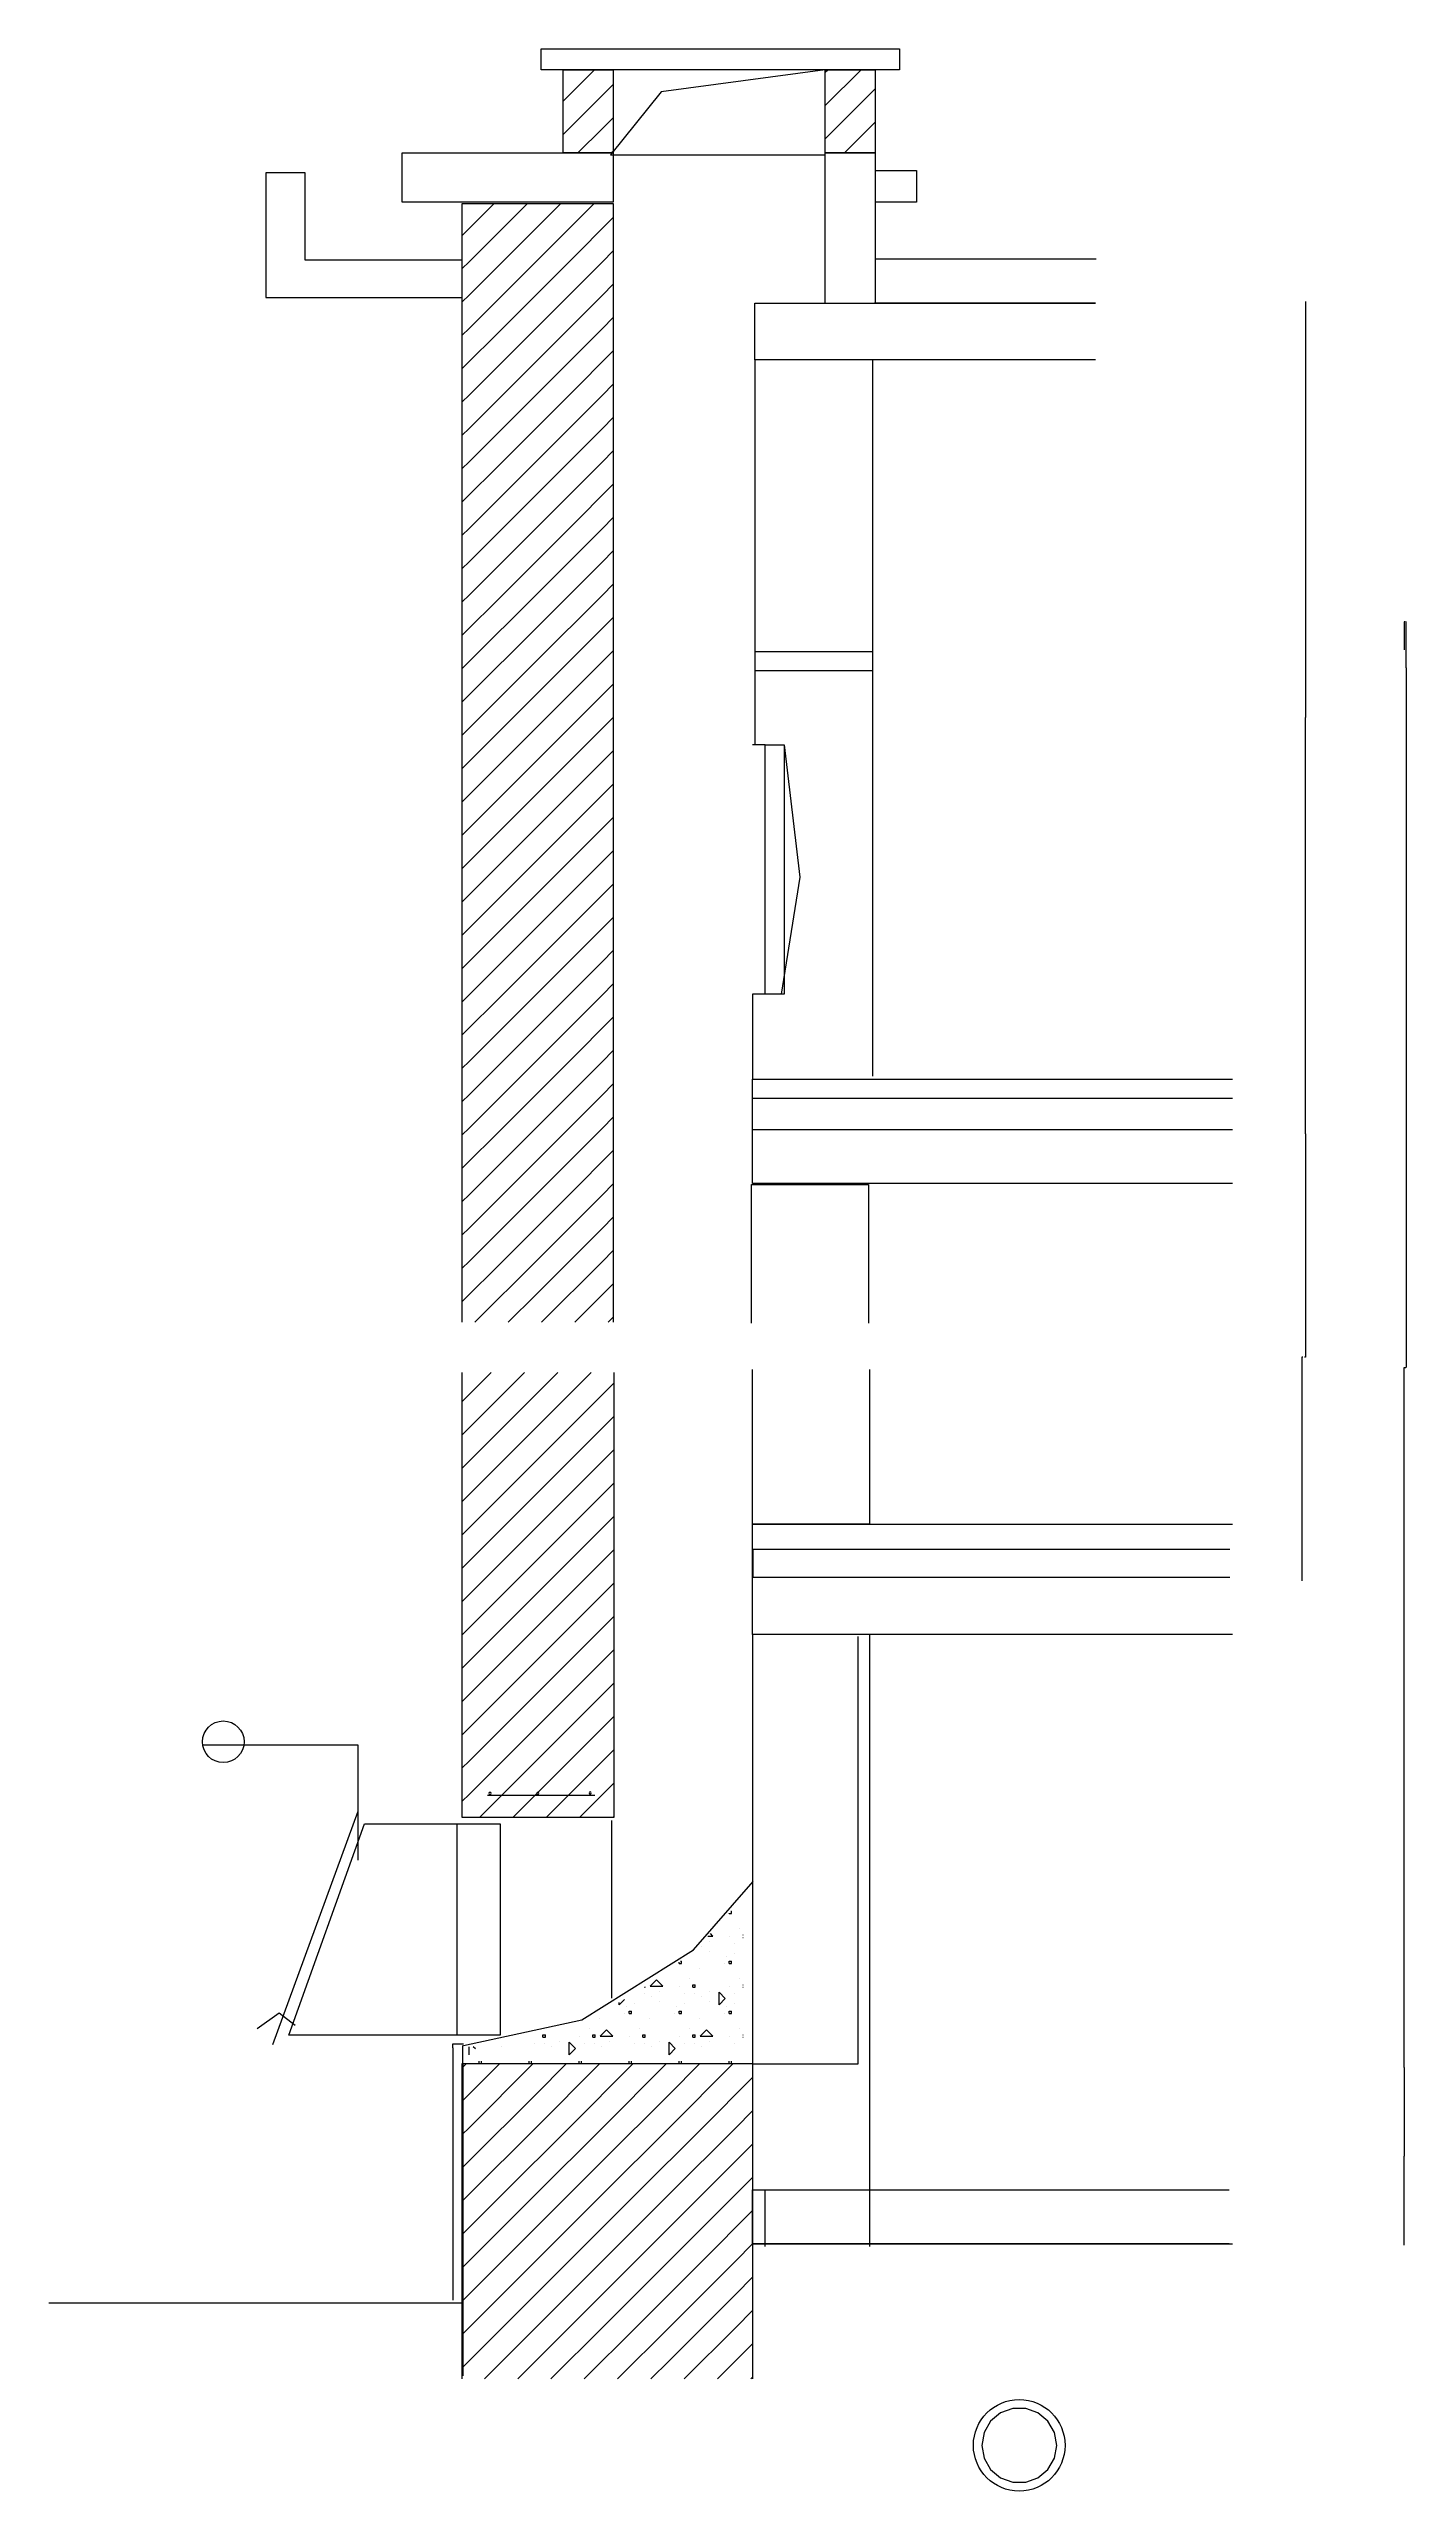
# Model space of a CAD drawing. Header units: metres. Extents: x 1426 to 4685, y 16333 to 22197.
import ezdxf

# ---------------------------------------------------------------- set-up
doc = ezdxf.new("R2010")
doc.units = ezdxf.units.M
doc.layers.add('ZZ-4', color=3, linetype='Continuous')
doc.dimstyles.get("Standard").update_dxf_attribs({"dimtxt": 2.5, "dimasz": 2.5, "dimexe": 1.25, "dimexo": 0.625, "dimtad": 1, "dimcen": 2.5, "dimazin": 3, "dimtfac": 1, "dimtmove": 0, "dimatfit": 3})

# ---------------------------------------------------------------- blocks, each defined once
blk = doc.blocks.new('*D1')
for p, q in [((4443.02, 21590.2), (4443.02, 20591.23)), ((4442.77, 20591.23), (4442.52, 20591.23)), ((4443.02, 19592.26), (4443.02, 20591.23)), ((4443.02, 20591.23), (4443.02, 20591.23)), ((4443.27, 20591.23), (4443.52, 20591.23))]:
    blk.add_line(p, q)
at = {"layer": 'Defpoints'}
for p in [(4443.02, 21590.2), (4443.02, 20591.23), (4443.02, 19592.26)]:
    blk.add_point(p, dxfattribs=at)
at = {"layer": 'ZZ-4', "insert": (4443.02, 20592.355), "char_height": 1, "attachment_point": 5}
blk.add_mtext('2700', dxfattribs=at)
blk = doc.blocks.new('*D2')
for p, q in [((4443.02, 19592.26), (4443.02, 19055.45)), ((4437.075, 19055.45), (4434.88, 19055.45)), ((4435.13, 18518.64), (4435.13, 19055.45)), ((4443.27, 19055.45), (4441.075, 19055.45))]:
    blk.add_line(p, q)
at = {"layer": 'Defpoints'}
for p in [(4443.02, 19592.26), (4443.02, 19055.45), (4435.13, 18518.64)]:
    blk.add_point(p, dxfattribs=at)
at = {"layer": 'ZZ-4', "insert": (4439.075, 19055.45), "char_height": 1, "attachment_point": 5}
blk.add_mtext('2700', dxfattribs=at)
blk = doc.blocks.new('*D3')
for p, q in [((4684.73, 20710.9), (4684.73, 19030.52)), ((4679.93, 17350.14), (4679.93, 19030.52)), ((4680.18, 19030.52), (4684.48, 19030.52))]:
    blk.add_line(p, q)
at = {"layer": 'Defpoints'}
for p in [(4684.73, 20710.9), (4679.93, 19030.52), (4679.93, 17350.14)]:
    blk.add_point(p, dxfattribs=at)
at = {"layer": 'ZZ-4', "insert": (4682.33, 19031.645), "char_height": 1, "attachment_point": 5}
blk.add_mtext('n*2680', dxfattribs=at)
blk = doc.blocks.new('*D4')
for p, q in [((4679.93, 17350.14), (4679.93, 17136.99)), ((4679.68, 17136.99), (4679.43, 17136.99)), ((4679.93, 16923.84), (4679.93, 17136.99)), ((4679.93, 17136.99), (4679.93, 17136.99)), ((4680.18, 17136.99), (4680.43, 17136.99))]:
    blk.add_line(p, q)
at = {"layer": 'Defpoints'}
for p in [(4679.93, 17350.14), (4679.93, 17136.99), (4679.93, 16923.84)]:
    blk.add_point(p, dxfattribs=at)
at = {"layer": 'ZZ-4', "insert": (4679.93, 17138.115), "char_height": 1, "attachment_point": 5}
blk.add_mtext('300', dxfattribs=at)
blk = doc.blocks.new('*D5')
for p, q in [((4681.675, 20821), (4680.37, 20821)), ((4680.62, 20753.93), (4680.62, 20821)), ((4684.98, 20821), (4683.675, 20821)), ((4684.73, 20710.9), (4684.73, 20821))]:
    blk.add_line(p, q)
at = {"layer": 'Defpoints'}
for p in [(4684.73, 20821), (4680.62, 20753.93), (4684.73, 20710.9)]:
    blk.add_point(p, dxfattribs=at)
at = {"layer": 'ZZ-4', "insert": (4682.675, 20821), "char_height": 1, "attachment_point": 5}
blk.add_mtext('20', dxfattribs=at)

msp = doc.modelspace()

# ---------------------------------------------------------------- linework, layer by layer
for p, q in [((2661.32, 22071.72), (2736.63, 22147.03)), ((2675.23, 22005.63), (2781.32, 22111.72)), ((3290.25, 22147.03), (2896.22, 22094)), ((3290.25, 22140.65), (3296.63, 22147.03)), ((3290.25, 22060.65), (3376.63, 22147.03)), ((2896.22, 22094), (2774.98, 21942.5)), ((3315.23, 22005.63), (3410.25, 22100.65)), ((2661.32, 21991.72), (2675.23, 22005.63)), ((2675.23, 22005.63), (2675.23, 22005.63)), ((2696.63, 21947.03), (2755.23, 22005.63)), ((2755.23, 22005.63), (2781.32, 22031.72)), ((2755.23, 22005.63), (2755.23, 22005.63)), ((3290.25, 21980.65), (3315.23, 22005.63)), ((3315.23, 22005.63), (3315.23, 22005.63)), ((3336.63, 21947.03), (3395.23, 22005.63)), ((3395.23, 22005.63), (3410.25, 22020.65)), ((3395.23, 22005.63), (3395.23, 22005.63)), ((2774.98, 21942.5), (3290.25, 21942.5)), ((2776.63, 21947.03), (2781.32, 21951.72)), ((2418.84, 21749.24), (2495.43, 21825.83)), ((2435.23, 21685.63), (2575.43, 21825.83)), ((2595.23, 21685.63), (2735.43, 21825.83)), ((2595.23, 21765.63), (2655.43, 21825.83)), ((2435.23, 21605.63), (2595.23, 21765.63)), ((2595.23, 21765.63), (2595.23, 21765.63)), ((2675.23, 21685.63), (2781.32, 21791.72)), ((2755.23, 21685.63), (2781.32, 21711.72)), ((2418.84, 21669.24), (2435.23, 21685.63)), ((2435.23, 21525.63), (2595.23, 21685.63)), ((2435.23, 21685.63), (2435.23, 21685.63)), ((2515.23, 21525.63), (2675.23, 21685.63)), ((2595.23, 21525.63), (2755.23, 21685.63)), ((2595.23, 21685.63), (2595.23, 21685.63)), ((2675.23, 21685.63), (2675.23, 21685.63)), ((2755.23, 21685.63), (2755.23, 21685.63)), ((2418.84, 21589.24), (2435.23, 21605.63)), ((2435.23, 21605.63), (2435.23, 21605.63)), ((2595.23, 21445.63), (2755.23, 21605.63)), ((2755.23, 21605.63), (2781.32, 21631.72)), ((2755.23, 21605.63), (2755.23, 21605.63)), ((2418.84, 21429.24), (2515.23, 21525.63)), ((2418.84, 21509.24), (2435.23, 21525.63)), ((2435.23, 21365.63), (2595.23, 21525.63)), ((2435.23, 21525.63), (2435.23, 21525.63)), ((2515.23, 21525.63), (2515.23, 21525.63)), ((2595.23, 21365.63), (2755.23, 21525.63)), ((2595.23, 21525.63), (2595.23, 21525.63)), ((2755.23, 21525.63), (2781.32, 21551.72)), ((2755.23, 21525.63), (2755.23, 21525.63)), ((2675.23, 21365.63), (2781.32, 21471.72)), ((2435.23, 21285.63), (2595.23, 21445.63)), ((2595.23, 21445.63), (2595.23, 21445.63)), ((3403.91, 21450.12), (3403.91, 19730.55)), ((2418.84, 21349.24), (2435.23, 21365.63)), ((2435.23, 21205.63), (2595.23, 21365.63)), ((2435.23, 21365.63), (2435.23, 21365.63)), ((2515.23, 21205.63), (2675.23, 21365.63)), ((2595.23, 21205.63), (2755.23, 21365.63)), ((2595.23, 21365.63), (2595.23, 21365.63)), ((2675.23, 21365.63), (2675.23, 21365.63)), ((2755.23, 21365.63), (2781.32, 21391.72)), ((2755.23, 21365.63), (2755.23, 21365.63)), ((2755.23, 21285.63), (2781.32, 21311.72)), ((2418.84, 21269.24), (2435.23, 21285.63)), ((2435.23, 21285.63), (2435.23, 21285.63)), ((2595.23, 21125.63), (2755.23, 21285.63)), ((2755.23, 21285.63), (2755.23, 21285.63)), ((2755.23, 21205.63), (2781.32, 21231.72)), ((2418.84, 21109.24), (2515.23, 21205.63)), ((2418.84, 21189.24), (2435.23, 21205.63)), ((2435.23, 21045.63), (2595.23, 21205.63)), ((2435.23, 21205.63), (2435.23, 21205.63)), ((2515.23, 21205.63), (2515.23, 21205.63)), ((2595.23, 21045.63), (2755.23, 21205.63)), ((2595.23, 21205.63), (2595.23, 21205.63)), ((2755.23, 21205.63), (2755.23, 21205.63)), ((2435.23, 20965.63), (2595.23, 21125.63)), ((2595.23, 21125.63), (2595.23, 21125.63)), ((2675.23, 21045.63), (2781.32, 21151.72)), ((2755.23, 21045.63), (2781.32, 21071.72)), ((2418.84, 21029.24), (2435.23, 21045.63)), ((2435.23, 20885.63), (2595.23, 21045.63)), ((2435.23, 21045.63), (2435.23, 21045.63)), ((2515.23, 20885.63), (2675.23, 21045.63)), ((2595.23, 20885.63), (2755.23, 21045.63)), ((2595.23, 21045.63), (2595.23, 21045.63)), ((2675.23, 21045.63), (2675.23, 21045.63)), ((2755.23, 21045.63), (2755.23, 21045.63)), ((2418.84, 20949.24), (2435.23, 20965.63)), ((2435.23, 20965.63), (2435.23, 20965.63)), ((2595.23, 20805.63), (2755.23, 20965.63)), ((2755.23, 20965.63), (2781.32, 20991.72)), ((2755.23, 20965.63), (2755.23, 20965.63)), ((2418.84, 20789.24), (2515.23, 20885.63)), ((2418.84, 20869.24), (2435.23, 20885.63)), ((2435.23, 20725.63), (2595.23, 20885.63)), ((2435.23, 20885.63), (2435.23, 20885.63)), ((2515.23, 20885.63), (2515.23, 20885.63)), ((2595.23, 20725.63), (2755.23, 20885.63)), ((2595.23, 20885.63), (2595.23, 20885.63)), ((2755.23, 20885.63), (2781.32, 20911.72)), ((2755.23, 20885.63), (2755.23, 20885.63)), ((2675.23, 20725.63), (2781.32, 20831.72)), ((2435.23, 20645.63), (2595.23, 20805.63)), ((2595.23, 20805.63), (2595.23, 20805.63)), ((2418.84, 20709.24), (2435.23, 20725.63)), ((2435.23, 20565.63), (2595.23, 20725.63)), ((2435.23, 20725.63), (2435.23, 20725.63)), ((2515.23, 20565.63), (2675.23, 20725.63)), ((2595.23, 20565.63), (2755.23, 20725.63)), ((2595.23, 20725.63), (2595.23, 20725.63)), ((2675.23, 20725.63), (2675.23, 20725.63)), ((2755.23, 20725.63), (2781.32, 20751.72)), ((2755.23, 20725.63), (2755.23, 20725.63)), ((2418.84, 20629.24), (2435.23, 20645.63)), ((2435.23, 20645.63), (2435.23, 20645.63)), ((2595.23, 20485.63), (2755.23, 20645.63)), ((2755.23, 20645.63), (2781.32, 20671.72)), ((2755.23, 20645.63), (2755.23, 20645.63)), ((2755.23, 20565.63), (2781.32, 20591.72)), ((2418.84, 20469.24), (2515.23, 20565.63)), ((2418.84, 20549.24), (2435.23, 20565.63)), ((2435.23, 20405.63), (2595.23, 20565.63)), ((2435.23, 20565.63), (2435.23, 20565.63)), ((2515.23, 20565.63), (2515.23, 20565.63)), ((2595.23, 20405.63), (2755.23, 20565.63)), ((2595.23, 20565.63), (2595.23, 20565.63)), ((2755.23, 20565.63), (2755.23, 20565.63)), ((3146.28, 20525.94), (3115.97, 20525.94)), ((3191.74, 20525.94), (3229.63, 20207.79)), ((2435.23, 20325.63), (2595.23, 20485.63)), ((2595.23, 20485.63), (2595.23, 20485.63)), ((2675.23, 20405.63), (2781.32, 20511.72)), ((2755.23, 20405.63), (2781.32, 20431.72)), ((2418.84, 20389.24), (2435.23, 20405.63)), ((2435.23, 20245.63), (2595.23, 20405.63)), ((2435.23, 20405.63), (2435.23, 20405.63)), ((2515.23, 20245.63), (2675.23, 20405.63)), ((2595.23, 20245.63), (2755.23, 20405.63)), ((2595.23, 20405.63), (2595.23, 20405.63)), ((2675.23, 20405.63), (2675.23, 20405.63)), ((2755.23, 20405.63), (2755.23, 20405.63)), ((2755.23, 20325.63), (2781.32, 20351.72)), ((2418.84, 20309.24), (2435.23, 20325.63)), ((2435.23, 20325.63), (2435.23, 20325.63)), ((2595.23, 20165.63), (2755.23, 20325.63)), ((2755.23, 20325.63), (2755.23, 20325.63)), ((2418.84, 20149.24), (2515.23, 20245.63)), ((2418.84, 20229.24), (2435.23, 20245.63)), ((2435.23, 20085.63), (2595.23, 20245.63)), ((2435.23, 20245.63), (2435.23, 20245.63)), ((2515.23, 20245.63), (2515.23, 20245.63)), ((2595.23, 20085.63), (2755.23, 20245.63)), ((2595.23, 20245.63), (2595.23, 20245.63)), ((2755.23, 20245.63), (2781.32, 20271.72)), ((2755.23, 20245.63), (2755.23, 20245.63)), ((2675.23, 20085.63), (2781.32, 20191.72)), ((3229.63, 20207.79), (3184.17, 19927.51)), ((2435.23, 20005.63), (2595.23, 20165.63)), ((2595.23, 20165.63), (2595.23, 20165.63)), ((2418.84, 20069.24), (2435.23, 20085.63)), ((2435.23, 19925.63), (2595.23, 20085.63)), ((2435.23, 20085.63), (2435.23, 20085.63)), ((2515.23, 19925.63), (2675.23, 20085.63)), ((2595.23, 19925.63), (2755.23, 20085.63)), ((2595.23, 20085.63), (2595.23, 20085.63)), ((2675.23, 20085.63), (2675.23, 20085.63)), ((2755.23, 20085.63), (2781.32, 20111.72)), ((2755.23, 20085.63), (2755.23, 20085.63)), ((2418.84, 19989.24), (2435.23, 20005.63)), ((2435.23, 20005.63), (2435.23, 20005.63)), ((2595.23, 19845.63), (2755.23, 20005.63)), ((2755.23, 20005.63), (2781.32, 20031.72)), ((2755.23, 20005.63), (2755.23, 20005.63)), ((2755.23, 19925.63), (2781.32, 19951.72)), ((2418.84, 19829.24), (2515.23, 19925.63)), ((2418.84, 19909.24), (2435.23, 19925.63)), ((2435.23, 19765.63), (2595.23, 19925.63)), ((2435.23, 19925.63), (2435.23, 19925.63)), ((2515.23, 19925.63), (2515.23, 19925.63)), ((2595.23, 19765.63), (2755.23, 19925.63)), ((2595.23, 19925.63), (2595.23, 19925.63)), ((2755.23, 19925.63), (2755.23, 19925.63)), ((3146.28, 19927.51), (3115.97, 19927.51)), ((2435.23, 19685.63), (2595.23, 19845.63)), ((2595.23, 19845.63), (2595.23, 19845.63)), ((2675.23, 19765.63), (2781.32, 19871.72)), ((2418.84, 19749.24), (2435.23, 19765.63)), ((2435.23, 19605.63), (2595.23, 19765.63)), ((2435.23, 19765.63), (2435.23, 19765.63)), ((2515.23, 19605.63), (2675.23, 19765.63)), ((2595.23, 19605.63), (2755.23, 19765.63)), ((2595.23, 19765.63), (2595.23, 19765.63)), ((2675.23, 19765.63), (2675.23, 19765.63)), ((2755.23, 19765.63), (2781.32, 19791.72)), ((2755.23, 19765.63), (2755.23, 19765.63)), ((2755.23, 19685.63), (2781.32, 19711.72)), ((2418.84, 19669.24), (2435.23, 19685.63)), ((2435.23, 19685.63), (2435.23, 19685.63)), ((2595.23, 19525.63), (2755.23, 19685.63)), ((2755.23, 19685.63), (2755.23, 19685.63)), ((2418.84, 19509.24), (2515.23, 19605.63)), ((2418.84, 19589.24), (2435.23, 19605.63)), ((2435.23, 19445.63), (2595.23, 19605.63)), ((2435.23, 19605.63), (2435.23, 19605.63)), ((2515.23, 19605.63), (2515.23, 19605.63)), ((2595.23, 19445.63), (2755.23, 19605.63)), ((2595.23, 19605.63), (2595.23, 19605.63)), ((2755.23, 19605.63), (2781.32, 19631.72)), ((2755.23, 19605.63), (2755.23, 19605.63)), ((2675.23, 19445.63), (2781.32, 19551.72)), ((2435.23, 19365.63), (2595.23, 19525.63)), ((2595.23, 19525.63), (2595.23, 19525.63)), ((2755.23, 19445.63), (2781.32, 19471.72)), ((2755.23, 19445.63), (2781.32, 19471.72)), ((2418.84, 19429.24), (2435.23, 19445.63)), ((2435.23, 19285.63), (2595.23, 19445.63)), ((2435.23, 19445.63), (2435.23, 19445.63)), ((2515.23, 19285.63), (2675.23, 19445.63)), ((2595.23, 19285.63), (2755.23, 19445.63)), ((2595.23, 19285.63), (2755.23, 19445.63)), ((2595.23, 19445.63), (2595.23, 19445.63)), ((2675.23, 19445.63), (2675.23, 19445.63)), ((2755.23, 19445.63), (2755.23, 19445.63)), ((2755.23, 19445.63), (2755.23, 19445.63)), ((2418.84, 19349.24), (2435.23, 19365.63)), ((2435.23, 19365.63), (2435.23, 19365.63)), ((2595.23, 19205.63), (2755.23, 19365.63)), ((2595.23, 19205.63), (2755.23, 19365.63)), ((2755.23, 19365.63), (2781.32, 19391.72)), ((2755.23, 19365.63), (2781.32, 19391.72)), ((2755.23, 19365.63), (2755.23, 19365.63)), ((2755.23, 19365.63), (2755.23, 19365.63)), ((2755.23, 19285.63), (2781.32, 19311.72)), ((2755.23, 19285.63), (2781.32, 19311.72)), ((2418.84, 19189.24), (2515.23, 19285.63)), ((2418.84, 19269.24), (2435.23, 19285.63)), ((2435.23, 19285.63), (2435.23, 19285.63)), ((2449.29, 19139.69), (2595.23, 19285.63)), ((2449.29, 19139.69), (2595.23, 19285.63)), ((2515.23, 19285.63), (2515.23, 19285.63)), ((2595.23, 19285.63), (2595.23, 19285.63)), ((2595.23, 19285.63), (2595.23, 19285.63)), ((2609.29, 19139.69), (2755.23, 19285.63)), ((2609.29, 19139.69), (2755.23, 19285.63)), ((2755.23, 19285.63), (2755.23, 19285.63)), ((2755.23, 19285.63), (2755.23, 19285.63)), ((2529.29, 19139.69), (2595.23, 19205.63)), ((2529.29, 19139.69), (2595.23, 19205.63)), ((2595.23, 19205.63), (2595.23, 19205.63)), ((2595.23, 19205.63), (2595.23, 19205.63)), ((2689.29, 19139.69), (2781.32, 19231.72)), ((2689.29, 19139.69), (2781.32, 19231.72)), ((2769.29, 19139.69), (2781.32, 19151.72)), ((2769.29, 19139.69), (2781.32, 19151.72)), ((2435.23, 18965.63), (2488.28, 19018.68)), ((2515.23, 18965.63), (2568.28, 19018.68)), ((2595.23, 18885.63), (2728.28, 19018.68)), ((2595.23, 18965.63), (2648.28, 19018.68)), ((2418.84, 18869.24), (2515.23, 18965.63)), ((2418.84, 18949.24), (2435.23, 18965.63)), ((2435.23, 18805.63), (2595.23, 18965.63)), ((2435.23, 18965.63), (2435.23, 18965.63)), ((2515.23, 18965.63), (2515.23, 18965.63)), ((2595.23, 18805.63), (2755.23, 18965.63)), ((2595.23, 18965.63), (2595.23, 18965.63)), ((2755.23, 18965.63), (2782.56, 18992.96)), ((2755.23, 18965.63), (2755.23, 18965.63)), ((2435.23, 18725.63), (2595.23, 18885.63)), ((2595.23, 18885.63), (2595.23, 18885.63)), ((2675.23, 18805.63), (2782.56, 18912.96)), ((2755.23, 18805.63), (2782.56, 18832.96)), ((2418.84, 18789.24), (2435.23, 18805.63)), ((2435.23, 18645.63), (2595.23, 18805.63)), ((2435.23, 18805.63), (2435.23, 18805.63)), ((2515.23, 18645.63), (2675.23, 18805.63)), ((2595.23, 18645.63), (2755.23, 18805.63)), ((2595.23, 18805.63), (2595.23, 18805.63)), ((2675.23, 18805.63), (2675.23, 18805.63)), ((2755.23, 18805.63), (2755.23, 18805.63)), ((2418.84, 18709.24), (2435.23, 18725.63)), ((2435.23, 18725.63), (2435.23, 18725.63)), ((2595.23, 18565.63), (2755.23, 18725.63)), ((2755.23, 18725.63), (2782.56, 18752.96)), ((2755.23, 18725.63), (2755.23, 18725.63)), ((2755.23, 18645.63), (2782.56, 18672.96)), ((2418.84, 18549.24), (2515.23, 18645.63)), ((2418.84, 18629.24), (2435.23, 18645.63)), ((2435.23, 18485.63), (2595.23, 18645.63)), ((2435.23, 18645.63), (2435.23, 18645.63)), ((2515.23, 18645.63), (2515.23, 18645.63)), ((2595.23, 18485.63), (2755.23, 18645.63)), ((2595.23, 18645.63), (2595.23, 18645.63)), ((2675.23, 18485.63), (2782.56, 18592.96)), ((2755.23, 18645.63), (2755.23, 18645.63)), ((2435.23, 18405.63), (2595.23, 18565.63)), ((2595.23, 18565.63), (2595.23, 18565.63)), ((2418.84, 18469.24), (2435.23, 18485.63)), ((2435.23, 18325.63), (2595.23, 18485.63)), ((2435.23, 18485.63), (2435.23, 18485.63)), ((2515.23, 18325.63), (2675.23, 18485.63)), ((2595.23, 18325.63), (2755.23, 18485.63)), ((2595.23, 18485.63), (2595.23, 18485.63)), ((2675.23, 18485.63), (2675.23, 18485.63)), ((2755.23, 18485.63), (2782.56, 18512.96)), ((2755.23, 18485.63), (2755.23, 18485.63)), ((2755.23, 18405.63), (2782.56, 18432.96)), ((2418.84, 18389.24), (2435.23, 18405.63)), ((2435.23, 18405.63), (2435.23, 18405.63)), ((2595.23, 18245.63), (2755.23, 18405.63)), ((2755.23, 18405.63), (2755.23, 18405.63)), ((3396.34, 18389.94), (3396.34, 17359.72)), ((2418.84, 18229.24), (2515.23, 18325.63)), ((2418.84, 18309.24), (2435.23, 18325.63)), ((2435.23, 18165.63), (2595.23, 18325.63)), ((2435.23, 18325.63), (2435.23, 18325.63)), ((2515.23, 18325.63), (2515.23, 18325.63)), ((2595.23, 18165.63), (2755.23, 18325.63)), ((2595.23, 18325.63), (2595.23, 18325.63)), ((2755.23, 18325.63), (2782.56, 18352.96)), ((2755.23, 18325.63), (2755.23, 18325.63)), ((2435.23, 18085.63), (2595.23, 18245.63)), ((2595.23, 18245.63), (2595.23, 18245.63)), ((2675.23, 18165.63), (2782.56, 18272.96)), ((2755.23, 18165.63), (2782.56, 18192.96)), ((2418.84, 18149.24), (2435.23, 18165.63)), ((2435.23, 18005.63), (2595.23, 18165.63)), ((2435.23, 18165.63), (2435.23, 18165.63)), ((2515.23, 18005.63), (2675.23, 18165.63)), ((2595.23, 18005.63), (2755.23, 18165.63)), ((2595.23, 18165.63), (2595.23, 18165.63)), ((2675.23, 18165.63), (2675.23, 18165.63)), ((2755.23, 18165.63), (2755.23, 18165.63)), ((2418.84, 18069.24), (2435.23, 18085.63)), ((2435.23, 18085.63), (2435.23, 18085.63)), ((2620.18, 17950.58), (2755.23, 18085.63)), ((2755.23, 18085.63), (2782.56, 18112.96)), ((2755.23, 18085.63), (2755.23, 18085.63)), ((2418.84, 17989.24), (2435.23, 18005.63)), ((2435.23, 18005.63), (2435.23, 18005.63)), ((2460.18, 17950.58), (2515.23, 18005.63)), ((2515.23, 18005.63), (2515.23, 18005.63)), ((2540.18, 17950.58), (2595.23, 18005.63)), ((2595.23, 18005.63), (2595.23, 18005.63)), ((2700.18, 17950.58), (2755.23, 18005.63)), ((2755.23, 18005.63), (2782.56, 18032.96)), ((2755.23, 18005.63), (2755.23, 18005.63)), ((1964.2, 17405.17), (2168.79, 17965.73)), ((2780.18, 17950.58), (2782.56, 17952.96)), ((3059.23, 17719.63), (3059.23, 17720.82)), ((3059.23, 17719.63), (3065.23, 17719.63)), ((3063.27, 17725.63), (3065.23, 17725.63)), ((3065.23, 17719.63), (3065.23, 17725.63)), ((3008.62, 17665.63), (3020.23, 17665.63)), ((3011.23, 17653.63), (3011.23, 17653.63)), ((3020.23, 17665.63), (3014.38, 17671.47)), ((3059.23, 17665.63), (3059.23, 17665.63)), ((3083.23, 17683.63), (3083.23, 17683.63)), ((3092.23, 17668.63), (3093.24, 17668.63)), ((3092.23, 17662.63), (3093.24, 17662.63)), ((2939.23, 17599.63), (2939.23, 17602.75)), ((2939.23, 17599.63), (2945.23, 17599.63)), ((2942.74, 17605.63), (2945.23, 17605.63)), ((2945.23, 17599.63), (2945.23, 17605.63)), ((2993.23, 17641.63), (2993.23, 17641.63)), ((3011.23, 17629.63), (3011.23, 17629.63)), ((3047.23, 17599.63), (3047.23, 17599.63)), ((3053.23, 17617.63), (3053.23, 17617.63)), ((3059.23, 17599.63), (3059.23, 17605.63)), ((3059.23, 17605.63), (3065.23, 17605.63)), ((3059.23, 17599.63), (3065.23, 17599.63)), ((3065.23, 17599.63), (3065.23, 17605.63)), ((3071.23, 17647.63), (3071.23, 17647.63)), ((3071.23, 17623.63), (3071.23, 17623.63)), ((2856.57, 17542.63), (2858.23, 17542.63)), ((2858.23, 17542.63), (2858.23, 17543.7)), ((2870.23, 17545.63), (2885.29, 17560.69)), ((2870.23, 17545.63), (2900.23, 17545.63)), ((2900.23, 17545.63), (2885.17, 17560.69)), ((2939.23, 17545.63), (2939.23, 17545.63)), ((2963.23, 17563.63), (2963.23, 17563.63)), ((2972.23, 17548.63), (2978.23, 17548.63)), ((2972.23, 17542.63), (2972.23, 17548.63)), ((2972.23, 17542.63), (2978.23, 17542.63)), ((2978.23, 17542.63), (2978.23, 17548.63)), ((2987.23, 17587.63), (2987.23, 17587.63)), ((3059.23, 17545.63), (3059.23, 17545.63)), ((3083.23, 17563.63), (3083.23, 17563.63)), ((3092.23, 17548.63), (3093.24, 17548.63)), ((3092.23, 17542.63), (3093.24, 17542.63)), ((1979.35, 17480.92), (1926.31, 17443.05)), ((2017.24, 17450.62), (1979.35, 17480.92)), ((2795.23, 17500.63), (2807.99, 17513.39)), ((2795.23, 17500.63), (2795.23, 17506.37)), ((2807.23, 17479.63), (2807.23, 17479.63)), ((2813.23, 17497.63), (2813.23, 17497.63)), ((2819.23, 17479.63), (2819.23, 17485.63)), ((2819.23, 17485.63), (2825.23, 17485.63)), ((2819.23, 17479.63), (2825.23, 17479.63)), ((2825.23, 17479.63), (2825.23, 17485.63)), ((2831.23, 17503.63), (2831.23, 17503.63)), ((2855.23, 17527.63), (2855.23, 17527.63)), ((2873.23, 17521.63), (2873.23, 17521.63)), ((2891.23, 17533.63), (2891.23, 17533.63)), ((2891.23, 17509.63), (2891.23, 17509.63)), ((2927.23, 17479.63), (2927.23, 17479.63)), ((2933.23, 17497.63), (2933.23, 17497.63)), ((2939.23, 17479.63), (2939.23, 17485.63)), ((2939.23, 17485.63), (2945.23, 17485.63)), ((2939.23, 17479.63), (2945.23, 17479.63)), ((2945.23, 17479.63), (2945.23, 17485.63)), ((2951.23, 17527.63), (2951.23, 17527.63)), ((2951.23, 17503.63), (2951.23, 17503.63)), ((2975.23, 17527.63), (2975.23, 17527.63)), ((2993.23, 17521.63), (2993.23, 17521.63)), ((3011.23, 17533.63), (3011.23, 17533.63)), ((3011.23, 17509.63), (3011.23, 17509.63)), ((3035.23, 17530.63), (3050.29, 17515.57)), ((3035.23, 17500.63), (3035.23, 17530.63)), ((3035.23, 17500.63), (3050.29, 17515.69)), ((3047.23, 17479.63), (3047.23, 17479.63)), ((3053.23, 17497.63), (3053.23, 17497.63)), ((3059.23, 17479.63), (3059.23, 17485.63)), ((3059.23, 17485.63), (3065.23, 17485.63)), ((3059.23, 17479.63), (3065.23, 17479.63)), ((3065.23, 17479.63), (3065.23, 17485.63)), ((3071.23, 17527.63), (3071.23, 17527.63)), ((3071.23, 17503.63), (3071.23, 17503.63)), ((2612.23, 17428.63), (2618.23, 17428.63)), ((2612.23, 17422.63), (2612.23, 17428.63)), ((2612.23, 17422.63), (2618.23, 17422.63)), ((2618.23, 17422.63), (2618.23, 17428.63)), ((2699.23, 17425.63), (2699.23, 17425.63)), ((2723.23, 17443.63), (2723.23, 17443.63)), ((2732.23, 17428.63), (2738.23, 17428.63)), ((2732.23, 17422.63), (2732.23, 17428.63)), ((2732.23, 17422.63), (2738.23, 17422.63)), ((2738.23, 17422.63), (2738.23, 17428.63)), ((2747.23, 17467.63), (2747.23, 17467.63)), ((2750.23, 17425.63), (2765.29, 17440.69)), ((2750.23, 17425.63), (2780.23, 17425.63)), ((2780.23, 17425.63), (2765.17, 17440.69)), ((2819.23, 17425.63), (2819.23, 17425.63)), ((2843.23, 17443.63), (2843.23, 17443.63)), ((2852.23, 17428.63), (2858.23, 17428.63)), ((2852.23, 17422.63), (2852.23, 17428.63)), ((2852.23, 17422.63), (2858.23, 17422.63)), ((2858.23, 17422.63), (2858.23, 17428.63)), ((2867.23, 17467.63), (2867.23, 17467.63)), ((2939.23, 17425.63), (2939.23, 17425.63)), ((2963.23, 17443.63), (2963.23, 17443.63)), ((2972.23, 17428.63), (2978.23, 17428.63)), ((2972.23, 17422.63), (2972.23, 17428.63)), ((2972.23, 17422.63), (2978.23, 17422.63)), ((2978.23, 17422.63), (2978.23, 17428.63)), ((2987.23, 17467.63), (2987.23, 17467.63)), ((2990.23, 17425.63), (3005.29, 17440.69)), ((2990.23, 17425.63), (3020.23, 17425.63)), ((3020.23, 17425.63), (3005.17, 17440.69)), ((3059.23, 17425.63), (3059.23, 17425.63)), ((3083.23, 17443.63), (3083.23, 17443.63)), ((3092.23, 17428.63), (3093.24, 17428.63)), ((3092.23, 17422.63), (3093.24, 17422.63)), ((2396.11, 17406.6), (2421.41, 17406.6)), ((2396.11, 17397.6), (2396.11, 17406.6)), ((2396.11, 17397.6), (2396.11, 16791.58)), ((2418.84, 17269.24), (2509.32, 17359.72)), ((2418.84, 17349.24), (2429.32, 17359.72)), ((2435.23, 17380.63), (2435.23, 17399.9)), ((2435.23, 17205.63), (2589.32, 17359.72)), ((2445.11, 17400.75), (2450.29, 17395.57)), ((2459.23, 17359.72), (2459.23, 17365.63)), ((2465.23, 17359.72), (2465.23, 17365.63)), ((2513.23, 17401.63), (2513.23, 17401.63)), ((2579.23, 17359.72), (2579.23, 17365.63)), ((2585.23, 17359.72), (2585.23, 17365.63)), ((2591.23, 17407.63), (2591.23, 17407.63)), ((2595.23, 17205.63), (2749.32, 17359.72)), ((2595.23, 17285.63), (2669.32, 17359.72)), ((2615.23, 17407.63), (2615.23, 17407.63)), ((2633.23, 17401.63), (2633.23, 17401.63)), ((2651.23, 17413.63), (2651.23, 17413.63)), ((2675.23, 17410.63), (2690.29, 17395.57)), ((2675.23, 17380.63), (2675.23, 17410.63)), ((2675.23, 17380.63), (2690.29, 17395.69)), ((2675.23, 17205.63), (2829.32, 17359.72)), ((2699.23, 17359.72), (2699.23, 17365.63)), ((2705.23, 17359.72), (2705.23, 17365.63)), ((2711.23, 17407.63), (2711.23, 17407.63)), ((2735.23, 17407.63), (2735.23, 17407.63)), ((2753.23, 17401.63), (2753.23, 17401.63)), ((2755.23, 17205.63), (2909.32, 17359.72)), ((2771.23, 17413.63), (2771.23, 17413.63)), ((2819.23, 17359.72), (2819.23, 17365.63)), ((2825.23, 17359.72), (2825.23, 17365.63)), ((2831.23, 17407.63), (2831.23, 17407.63)), ((2855.23, 17407.63), (2855.23, 17407.63)), ((2873.23, 17401.63), (2873.23, 17401.63)), ((2891.23, 17413.63), (2891.23, 17413.63)), ((2915.23, 17410.63), (2930.29, 17395.57)), ((2915.23, 17380.63), (2915.23, 17410.63)), ((2915.23, 17380.63), (2930.29, 17395.69)), ((2915.23, 17205.63), (3069.32, 17359.72)), ((2915.23, 17285.63), (2989.32, 17359.72)), ((2939.23, 17359.72), (2939.23, 17365.63)), ((2945.23, 17359.72), (2945.23, 17365.63)), ((2951.23, 17407.63), (2951.23, 17407.63)), ((2975.23, 17407.63), (2975.23, 17407.63)), ((2993.23, 17401.63), (2993.23, 17401.63)), ((3011.23, 17413.63), (3011.23, 17413.63)), ((3059.23, 17359.72), (3059.23, 17365.63)), ((3065.23, 17359.72), (3065.23, 17365.63)), ((3071.23, 17407.63), (3071.23, 17407.63)), ((3396.34, 17359.72), (3396.34, 16920.36)), ((2995.23, 17205.63), (3115.97, 17326.37)), ((2435.23, 17125.63), (2595.23, 17285.63)), ((2595.23, 17285.63), (2595.23, 17285.63)), ((2755.23, 17125.63), (2915.23, 17285.63)), ((2915.23, 17285.63), (2915.23, 17285.63)), ((3075.23, 17205.63), (3115.97, 17246.37)), ((2418.84, 17189.24), (2435.23, 17205.63)), ((2435.23, 17045.63), (2595.23, 17205.63)), ((2435.23, 17205.63), (2435.23, 17205.63)), ((2515.23, 17045.63), (2675.23, 17205.63)), ((2595.23, 17045.63), (2755.23, 17205.63)), ((2595.23, 17205.63), (2595.23, 17205.63)), ((2675.23, 17205.63), (2675.23, 17205.63)), ((2755.23, 17205.63), (2755.23, 17205.63)), ((2755.23, 17045.63), (2915.23, 17205.63)), ((2835.23, 17045.63), (2995.23, 17205.63)), ((2915.23, 17045.63), (3075.23, 17205.63)), ((2915.23, 17205.63), (2915.23, 17205.63)), ((2995.23, 17205.63), (2995.23, 17205.63)), ((3075.23, 17205.63), (3075.23, 17205.63)), ((2418.84, 17109.24), (2435.23, 17125.63)), ((2435.23, 17125.63), (2435.23, 17125.63)), ((2595.23, 16965.63), (2755.23, 17125.63)), ((2755.23, 17125.63), (2755.23, 17125.63)), ((2915.23, 16965.63), (3075.23, 17125.63)), ((3075.23, 17125.63), (3115.97, 17166.37)), ((3075.23, 17125.63), (3075.23, 17125.63)), ((3075.23, 17045.63), (3115.97, 17086.37)), ((2418.84, 16949.24), (2515.23, 17045.63)), ((2418.84, 17029.24), (2435.23, 17045.63)), ((2435.23, 16885.63), (2595.23, 17045.63)), ((2435.23, 17045.63), (2435.23, 17045.63)), ((2515.23, 17045.63), (2515.23, 17045.63)), ((2595.23, 16885.63), (2755.23, 17045.63)), ((2595.23, 17045.63), (2595.23, 17045.63)), ((2675.23, 16885.63), (2835.23, 17045.63)), ((2755.23, 16885.63), (2915.23, 17045.63)), ((2755.23, 17045.63), (2755.23, 17045.63)), ((2835.23, 17045.63), (2835.23, 17045.63)), ((2915.23, 16885.63), (3075.23, 17045.63)), ((2915.23, 17045.63), (2915.23, 17045.63)), ((2995.23, 16885.63), (3115.97, 17006.37)), ((3075.23, 17045.63), (3075.23, 17045.63)), ((3146.28, 16920.16), (3146.28, 17056.52)), ((2435.23, 16805.63), (2595.23, 16965.63)), ((2595.23, 16965.63), (2595.23, 16965.63)), ((2755.23, 16805.63), (2915.23, 16965.63)), ((2915.23, 16965.63), (2915.23, 16965.63)), ((3075.23, 16885.63), (3115.97, 16926.37)), ((2418.84, 16869.24), (2435.23, 16885.63)), ((2435.23, 16725.63), (2595.23, 16885.63)), ((2435.23, 16885.63), (2435.23, 16885.63)), ((2515.23, 16725.63), (2675.23, 16885.63)), ((2595.23, 16725.63), (2755.23, 16885.63)), ((2595.23, 16885.63), (2595.23, 16885.63)), ((2675.23, 16885.63), (2675.23, 16885.63)), ((2755.23, 16885.63), (2755.23, 16885.63)), ((2755.23, 16725.63), (2915.23, 16885.63)), ((2835.23, 16725.63), (2995.23, 16885.63)), ((2915.23, 16725.63), (3075.23, 16885.63)), ((2915.23, 16885.63), (2915.23, 16885.63)), ((2995.23, 16885.63), (2995.23, 16885.63)), ((3075.23, 16885.63), (3075.23, 16885.63)), ((3075.23, 16805.63), (3115.97, 16846.37)), ((2418.84, 16789.24), (2435.23, 16805.63)), ((2435.23, 16805.63), (2435.23, 16805.63)), ((2595.23, 16645.63), (2755.23, 16805.63)), ((2755.23, 16805.63), (2755.23, 16805.63)), ((2915.23, 16645.63), (3075.23, 16805.63)), ((3075.23, 16805.63), (3075.23, 16805.63)), ((2418.84, 16629.24), (2515.23, 16725.63)), ((2418.84, 16709.24), (2435.23, 16725.63)), ((2435.23, 16725.63), (2435.23, 16725.63)), ((2471.8, 16602.2), (2595.23, 16725.63)), ((2515.23, 16725.63), (2515.23, 16725.63)), ((2595.23, 16725.63), (2595.23, 16725.63)), ((2631.8, 16602.2), (2755.23, 16725.63)), ((2711.8, 16602.2), (2835.23, 16725.63)), ((2755.23, 16725.63), (2755.23, 16725.63)), ((2791.8, 16602.2), (2915.23, 16725.63)), ((2835.23, 16725.63), (2835.23, 16725.63)), ((2915.23, 16725.63), (2915.23, 16725.63)), ((2951.8, 16602.2), (3075.23, 16725.63)), ((3075.23, 16725.63), (3115.97, 16766.37)), ((3075.23, 16725.63), (3075.23, 16725.63)), ((3031.8, 16602.2), (3115.97, 16686.37)), ((2551.8, 16602.2), (2595.23, 16645.63)), ((2595.23, 16645.63), (2595.23, 16645.63)), ((2871.8, 16602.2), (2915.23, 16645.63)), ((2915.23, 16645.63), (2915.23, 16645.63)), ((3111.8, 16602.2), (3115.97, 16606.37))]:
    msp.add_line(p, q)
for points in [[(2608.28, 22147.03), (2608.28, 22197.03), (3468.28, 22197.03), (3468.28, 22147.03), (2608.28, 22147.03)], [(2661.32, 21947.03), (2661.32, 22147.03), (2781.32, 22147.03), (2781.32, 21947.03), (2661.32, 21947.03)], [(3290.25, 21947.03), (3290.25, 22147.03), (3410.25, 22147.03), (3410.25, 21947.03), (3290.25, 21947.03)], [(2274.87, 21828.87), (2274.87, 21947.03), (2781.32, 21947.03), (2781.32, 21828.87), (2274.87, 21828.87)], [(3290.25, 21586.47), (3290.25, 21947.03), (3410.25, 21947.03), (3410.25, 21662.22)], [(2418.84, 21689.84), (2041.66, 21689.84), (2041.66, 21899.64), (1947.44, 21899.64), (1947.44, 21599.92), (2418.84, 21599.92)], [(3410.55, 21828.87), (3410.55, 21904.63), (3509.06, 21904.63), (3509.06, 21828.87), (3410.55, 21828.87)], [(2418.84, 20578.97), (2418.84, 21825.83), (2781.32, 21825.83), (2781.32, 20578.97)], [(3410.55, 21586.47), (3410.55, 21692.52), (3940.97, 21692.52)], [(3120.97, 21450.12), (3120.97, 21586.47), (3939.33, 21586.47)], [(3939.33, 21586.47), (3408.91, 21586.47)], [(3120.97, 21450.12), (3120.97, 20525.94)], [(3939.33, 21450.12), (3120.97, 21450.12)], [(3120.97, 20750.3), (3403.91, 20750.3)], [(3120.97, 20704.75), (3403.91, 20704.75)], [(2418.84, 19722.98), (2418.84, 20578.97)], [(2781.32, 20578.97), (2781.32, 19722.98)], [(3146.28, 19927.51), (3146.28, 20525.94), (3191.74, 20525.94), (3191.74, 19927.51), (3146.28, 19927.51)], [(3115.97, 19927.51), (3115.97, 19722.98)], [(2418.84, 19139.69), (2418.84, 19722.98)], [(2781.32, 19722.98), (2781.32, 19139.69)], [(3115.97, 19473), (3115.97, 19722.98), (4267.74, 19722.98)], [(3115.97, 19601.78), (3115.97, 19677.53), (4267.74, 19677.53)], [(4267.74, 19601.78), (3115.97, 19601.78)], [(3113.55, 19137.27), (3113.55, 19470.58), (3392.75, 19470.58)], [(4267.74, 19473), (3115.97, 19473)], [(3392.75, 19470.58), (3393.91, 19470.58), (3393.91, 19137.27)], [(2782.56, 19018.68), (2782.56, 17950.58), (2418.84, 17950.58)], [(2418.84, 17950.58), (2418.84, 19018.68)], [(3115.97, 18654.88), (3115.97, 19026.07)], [(3396.34, 19026.07), (3396.34, 18654.88), (3115.97, 18654.88)], [(3115.97, 18389.94), (3115.97, 18655.07), (4267.74, 18655.07)], [(3117.6, 18526.3), (3117.6, 18594.47), (4261.8, 18594.47)], [(4261.8, 18526.3), (3117.6, 18526.3)], [(3115.97, 18389.94), (3115.97, 16609.78)], [(4267.74, 18389.94), (3115.97, 18389.94)], [(3369.52, 18353.33), (3369.52, 18384.91)], [(3116.36, 17358.63), (3369.06, 17358.63), (3369.06, 18353.33)], [(2479.46, 18003.61), (2737.1, 18003.61)], [(2002.08, 17427.9), (2183.94, 17935.43), (2509.77, 17935.43), (2509.77, 17927.17)], [(2405.65, 17934.92), (2405.65, 17429.68)], [(2509.77, 17927.17), (2509.77, 17437.55)], [(2776.8, 17942.82), (2776.8, 17516.52)], [(2421.41, 17403.04), (2705.94, 17464.27), (2974.28, 17632.89), (3116.92, 17796.89)], [(2509.77, 17437.55), (2509.77, 17427.9), (2002.08, 17427.9)], [(2418.84, 16602.2), (2418.84, 17359.72), (3115.97, 17359.72), (3115.97, 16602.2)], [(2420.26, 17358.25), (2420.26, 17403.04)], [(2420.67, 16609.78), (2420.67, 17359.72)], [(2426.42, 17359.72), (3115.97, 17359.72)], [(3115.97, 16926.37), (3115.97, 17056.52), (4260.17, 17056.52)], [(3115.97, 16926.81), (4267.74, 16926.81)], [(4260.17, 16926.37), (3115.97, 16926.37)], [(2418.84, 16784.01), (1426.2, 16784.01)]]:
    msp.add_lwpolyline(points)
for points in [[(2482.86, 18008.26, 1), (2487.86, 18008.26, 1), (2482.86, 18008.26, 1)], [(2597.73, 18008.26, 1), (2602.73, 18008.26, 1), (2597.73, 18008.26, 1)], [(2723.35, 18009.34, 1), (2728.35, 18009.34, 1), (2723.35, 18009.34, 1)]]:
    msp.add_lwpolyline(points, format="xyb")
at = {"layer": 'ZZ-4'}
for points in [[(2168.74, 17848.09), (2168.74, 18124.39), (1797.6, 18124.39)], [(3846, 16442.88), (3840.57, 16473.66), (3824.94, 16500.73), (3801, 16520.82), (3771.63, 16531.51), (3740.37, 16531.51), (3711, 16520.82), (3687.06, 16500.73), (3671.43, 16473.66), (3666, 16442.88), (3671.43, 16412.1), (3687.06, 16385.03), (3711, 16364.94), (3740.37, 16354.25), (3771.63, 16354.25), (3801, 16364.94), (3824.94, 16385.03), (3840.57, 16412.1), (3846, 16442.88)]]:
    msp.add_lwpolyline(points, dxfattribs=at)
for centre, radius in [((1844.98, 18132.28), 50), ((3756, 16442.88), 110)]:
    msp.add_circle(centre, radius, dxfattribs=at)

# ---------------------------------------------------------------- dimensions: what is measured, and where the dimension line sits
for base, p1, p2, text, picture, middle in [((4443.02, 20591.23), (4443.02, 21590.2), (4443.02, 19592.26), '2700', '*D1', (4443.02, 20592.355)), ((4684.73, 20821), (4684.73, 20710.9), (4680.62, 20753.93), '20', '*D5', (4682.675, 20821)), ((4679.93, 19030.52), (4679.93, 17350.14), (4684.73, 20710.9), 'n*2680', '*D3', (4682.33, 19031.645)), ((4443.02, 19055.45), (4443.02, 19592.26), (4435.13, 18518.64), '2700', '*D2', (4439.075, 19055.45)), ((4679.93, 17136.99), (4679.93, 16923.84), (4679.93, 17350.14), '300', '*D4', (4679.93, 17138.115))]:
    dim = msp.add_linear_dim(base=base, p1=p1, p2=p2, text=text, dimstyle='Standard', dxfattribs=at)
    dim.commit()
    dim.dimension.update_dxf_attribs({"geometry": picture, "text_midpoint": middle})

doc.saveas('drawing.dxf')
